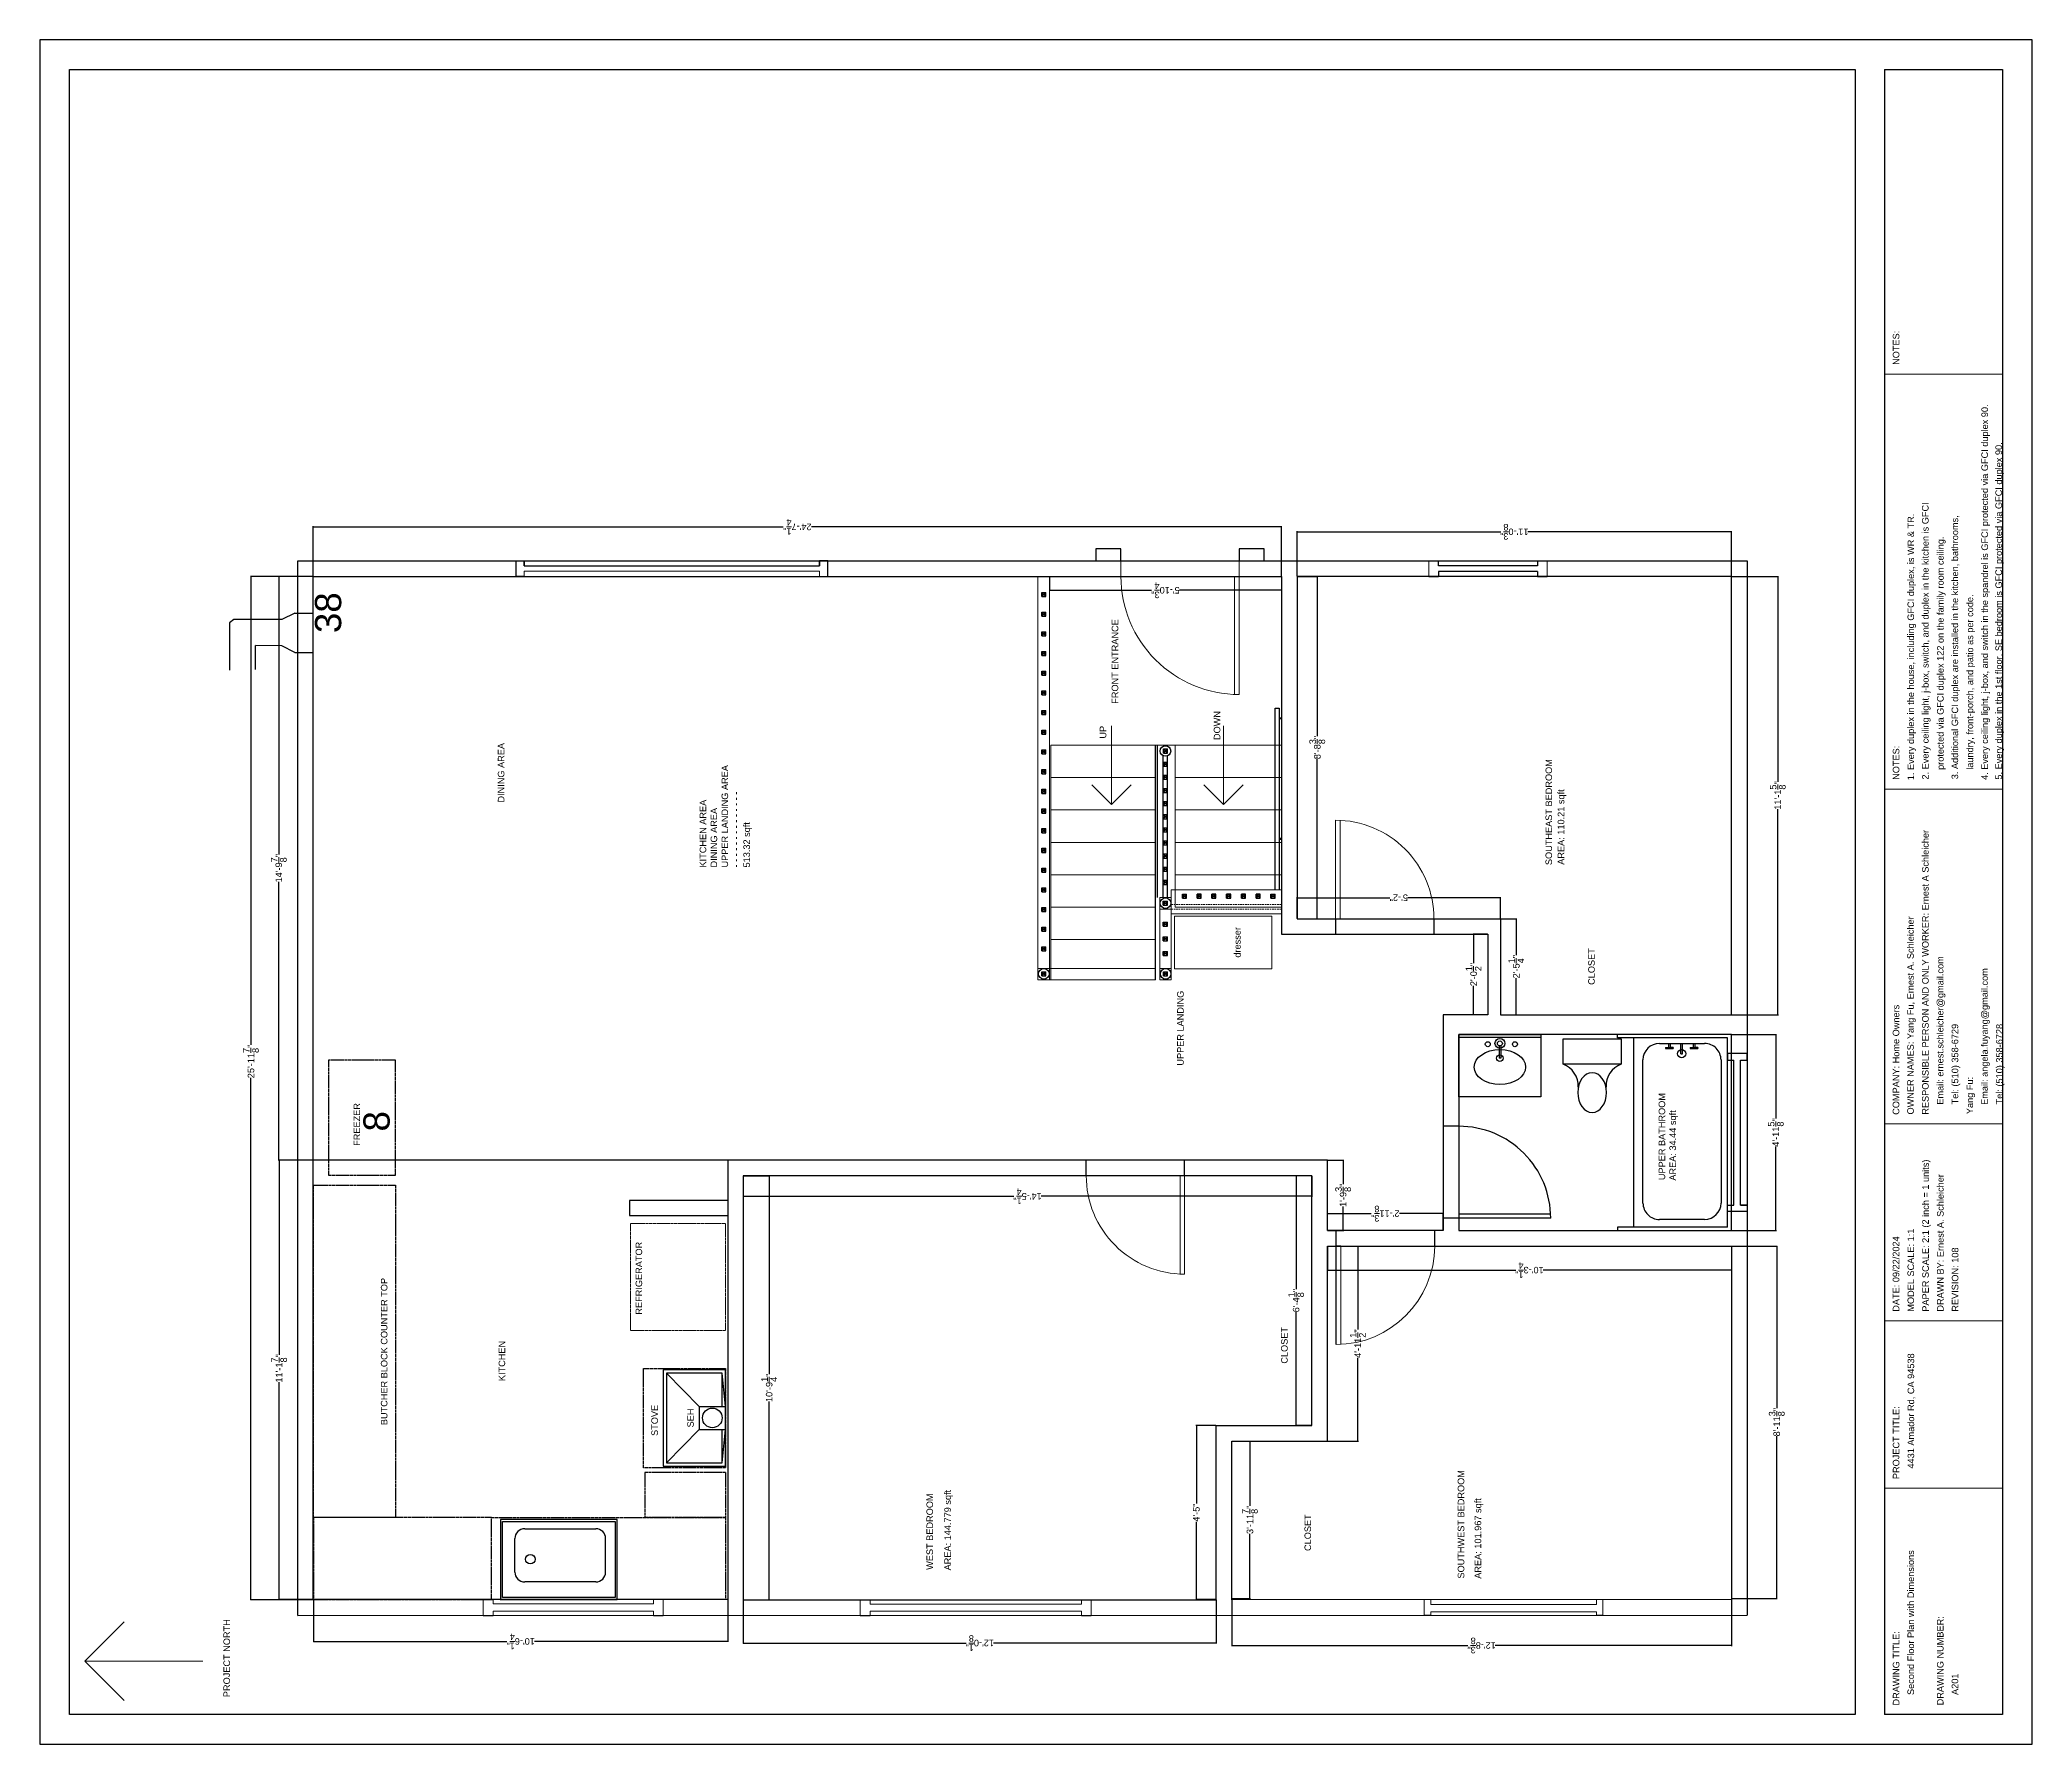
# Model space of a CAD drawing. Header units: inches. Extents: x 12 to 619, y -4 to 515.
import ezdxf

# ---------------------------------------------------------------- set-up
doc = ezdxf.new("R2010")
doc.units = ezdxf.units.IN
doc.header["$MEASUREMENT"] = 0
doc.linetypes.add('CENTER2', pattern=[1.125, 0.75, -0.125, 0.125, -0.125])
doc.linetypes.add('DASHED', pattern=[0.75, 0.5, -0.25])
doc.layers.get('0').update_dxf_attribs({"color": 1, "lineweight": 9})
for name, color, linetype, lineweight in [('00-page-edge', 7, 'Continuous', 9), ('A201-Dimensions', 7, 'Continuous', 9), ('A201-Floorplan-2nd-floor', 7, 'Continuous', 9), ('A201-Text', 7, 'Continuous', 9)]:
    doc.layers.add(name, color=color, linetype=linetype, lineweight=lineweight)
doc.layers.add('Title Block', color=7, linetype='Continuous')
doc.layers.get('0').off()
doc.styles.get("Standard").update_dxf_attribs({"font": 'Arial.ttf', "height": 2})
doc.dimstyles.get("Standard").update_dxf_attribs({"dimtxt": 0.18, "dimasz": 0.1175, "dimexe": 0.18, "dimexo": 0.0625, "dimgap": 0.09, "dimtad": 0, "dimtoh": 1, "dimdec": 3, "dimzin": 0, "dimdsep": 46, "dimlunit": 4, "dimtxsty": 'Standard', "dimblk": 'ARCHTICK', "dimblk1": 'ARCHTICK', "dimblk2": 'ARCHTICK', "dimcen": 0.09, "dimadec": 1, "dimazin": 0, "dimtfac": 1, "dimtdec": 3, "dimtofl": 0, "dimtmove": 0, "dimatfit": 3, "dimfxl": 1, "dimtolj": 1, "dimtzin": 0, "dimarcsym": 0})

msp = doc.modelspace()

# ---------------------------------------------------------------- texts
at = {"layer": '00-page-edge', "lineweight": 5}
for s, p in [('DRAWING NUMBER:', (592.3802, 7.7822)), ('A201', (596.86, 10.9579))]:
    msp.add_text(s, height=2, rotation=90, dxfattribs=at).set_placement(p)
at = {"layer": 'A201-Floorplan-2nd-floor', "lineweight": 5}
for s, p in [('DOWN', (371.9285, 301.9315)), ('UP', (337.1726, 302.3907)), ('dresser', (378.131, 235.6393))]:
    msp.add_text(s, height=2, rotation=90, dxfattribs=at).set_placement(p)
at = {"layer": 'A201-Floorplan-2nd-floor', "lineweight": -3, "insert": (95.9573, 334.532), "char_height": 8, "attachment_point": 1, "rotation": 90}
msp.add_mtext('38', dxfattribs=at)
at = {"layer": 'A201-Text', "lineweight": 5}
for s, p in [('FRONT ENTRANCE', (340.8266, 312.9957)), ('DINING AREA', (153.6908, 282.8889)), ('SOUTHEAST BEDROOM', (473.0576, 263.8438)), ('AREA: 110.21 sqft', (476.7725, 263.9404)), ('CLOSET', (486.065, 227.3343)), ('UPPER LANDING', (360.7686, 202.7277)), ('FREEZER', (109.7221, 178.2822)), ('UPPER BATHROOM', (507.5316, 167.8326)), ('AREA: 34.44 sqft', (510.837, 167.6824)), ('REFRIGERATOR', (195.6907, 126.8463)), ('BUTCHER BLOCK COUNTER TOP', (118.0455, 93.1663)), ('CLOSET', (392.457, 111.9095)), ('KITCHEN', (153.9373, 106.5869)), ('STOVE', (200.503, 89.8796)), ('SEH', (211.4373, 92.4878)), ('SOUTHWEST BEDROOM', (446.296, 46.4131)), ('AREA: 144.779 sqft', (289.817, 48.9089)), ('WEST BEDROOM', (284.3537, 49.0847)), ('AREA: 101.967 sqft', (451.4548, 46.3717)), ('CLOSET', (399.596, 54.8229))]:
    msp.add_text(s, height=2, rotation=90, dxfattribs=at).set_placement(p)
at = {"layer": 'A201-Text', "lineweight": 5, "insert": (213.2232, 263.1075), "char_height": 2, "width": 69.687987, "attachment_point": 1, "rotation": 90}
msp.add_mtext('KITCHEN AREA\\PDINING AREA\\PUPPER LANDING AREA\\P- - - - - - - - - - - - - -\\P513.32 sqft', dxfattribs=at)
at = {"layer": 'A201-Text', "lineweight": -3, "insert": (110.7235, 182.6589), "char_height": 8, "attachment_point": 1, "rotation": 90}
msp.add_mtext('8', dxfattribs=at)
at = {"layer": 'Title Block', "lineweight": 5}
for s, p in [('NOTES:', (578.9118, 416.2579)), ('4. Every ceiling light, j-box, and switch in the spandrel is GFCI protected via GFCI duplex 90.', (605.9305, 289.7808)), ('5. Every duplex in the 1st floor, SE bedroom is GFCI protected via GFCI duplex 90.', (610.2001, 289.8813)), ('1. Every duplex in the house, including GFCI duplex, is WR & TR.', (583.4031, 289.7077)), ('2. Every ceiling light, j-box, switch, and duplex in the kitchen is GFCI', (587.8263, 289.9106)), ('3. Additional GFCI duplex are installed in the kitchen, bathrooms,', (596.837, 289.9862)), ('protected via GFCI duplex 122 on the family room ceiling.', (592.4199, 292.8392)), ('laundry, front-porch, and patio as per code.', (601.4164, 292.8883)), ('NOTES:', (578.9118, 289.8053)), ('RESPONSIBLE PERSON AND ONLY WORKER: Ernest A Schleicher', (587.8478, 187.7749)), ('OWNER NAMES: Yang Fu, Ernest A. Schleicher', (583.3143, 187.8359)), ('Email: ernest.schleicher@gmail.com', (592.3562, 190.8375)), ('Email: angela.fuyang@gmail.com', (605.8749, 190.766)), ('COMPANY: Home Owners', (578.8904, 187.7415)), ('Tel: (510) 358-6729', (596.8629, 190.9151)), ('Tel: (510) 358-6728', (610.408, 190.9091)), ('Yang Fu:', (601.3853, 187.9485)), ('PAPER SCALE: 2:1 (2 inch = 1 units)', (587.9027, 127.7477)), ('DRAWN BY: Ernest A. Schleicher', (592.4135, 127.7564)), ('MODEL SCALE: 1:1', (583.4021, 127.7439)), ('DATE: 09/22/2024', (578.8965, 127.7356)), ('REVISION: 108', (596.9038, 127.7431)), ('4431 Amador Rd, CA 94538', (583.4295, 79.9421)), ('PROJECT TITLE:', (578.9167, 76.7238)), ('Second Floor Plan with Dimensions', (583.3962, 10.9364)), ('DRAWING TITLE:', (578.9186, 7.7267))]:
    msp.add_text(s, height=2, rotation=90, dxfattribs=at).set_placement(p)

# ---------------------------------------------------------------- blocks, each defined once
blk = doc.blocks.new('refrigerator')
at = {"layer": 'A201-Floorplan-2nd-floor', "linetype": 'CENTER2'}
blk.add_lwpolyline([(0, 0), (-32.625, 0), (-32.625, 28.925), (0, 28.925)], close=True, dxfattribs=at)
blk = doc.blocks.new('stove')
at = {"layer": 'A201-Floorplan-2nd-floor', "linetype": 'CENTER2', "lineweight": 30}
blk.add_lwpolyline([(-30.27, 25), (0, 25), (0, 0), (-30.27, 0)], close=True, dxfattribs=at)
blk = doc.blocks.new('L2-dining-room-window')
at = {"layer": 'A201-Floorplan-2nd-floor', "lineweight": 30}
for p, q in [((0, -2.5), (0, 0)), ((0, 0), (4.75, 0)), ((4.75, 0), (4.75, -2.5)), ((3.2, -2.5), (4.75, -2.5)), ((3.2, -2.5), (3.2, -92.5)), ((4.75, -2.5), (3.2, -2.5)), ((0, -92.5), (0, -95)), ((0, -95), (4.75, -95)), ((3.2, -92.5), (4.75, -92.5)), ((4.75, -92.5), (3.2, -92.5)), ((4.75, -95), (4.75, -92.5))]:
    blk.add_line(p, q, dxfattribs=at)
at = {"layer": 'A201-Floorplan-2nd-floor'}
blk.add_lwpolyline([(0, -92.5), (1.55, -92.5), (1.55, -2.5), (0, -2.5)], dxfattribs=at)
blk = doc.blocks.new('L2-SE-bedroom-window')
at = {"lineweight": 30}
blk.add_line((0, -33.125), (0, -36.125), dxfattribs=at)
at = {"layer": 'A201-Floorplan-2nd-floor'}
for p, q in [((4.75, 0), (0, 0)), ((0, -36.125), (4.75, -36.125))]:
    blk.add_line(p, q, dxfattribs=at)
at = {"layer": 'A201-Floorplan-2nd-floor', "lineweight": 30}
for p, q in [((0, 0), (0, -3)), ((4.75, 0), (4.75, -3)), ((1.5, -3), (0, -3)), ((1.5, -33.125), (1.5, -3)), ((3.25, -3), (4.75, -3)), ((3.25, -33.125), (3.25, -3)), ((1.5, -33.125), (0, -33.125)), ((4.75, -33.125), (3.25, -33.125)), ((4.75, -33.125), (4.75, -36.125))]:
    blk.add_line(p, q, dxfattribs=at)
blk = doc.blocks.new('L2-bathroom-door')
at = {"lineweight": 30}
for p, q in [((0, -28), (0, 0)), ((1.25, 0), (0, 0)), ((0, 0), (0, 0)), ((1.25, -27.97), (1.25, 0))]:
    blk.add_line(p, q, dxfattribs=at)
blk.add_arc((0, 0), 28, 270, 0, dxfattribs=at)
blk = doc.blocks.new('L2-SE-bedroom')
at = {"layer": 'A201-Floorplan-2nd-floor'}
for p, q in [((30, 0), (0, 0)), ((0, 0), (0, -1.38)), ((0, -1.38), (29.97, -1.38))]:
    blk.add_line(p, q, dxfattribs=at)
blk.add_arc((0, 0), 30, 270, 0, dxfattribs=at)
blk = doc.blocks.new('L2-W-bedroom-door')
at = {"layer": 'A201-Floorplan-2nd-floor'}
for p, q in [((-186.19, -524.69), (-156.19, -524.69)), ((-156.19, -523.31), (-186.15, -523.31)), ((-156.19, -524.69), (-156.19, -523.31))]:
    blk.add_line(p, q, dxfattribs=at)
blk.add_arc((-156.19, -524.69), 30, 90, 180, dxfattribs=at)
blk = doc.blocks.new('L2-SW-bedroom-door')
at = {"layer": 'A201-Floorplan-2nd-floor', "lineweight": 30}
for p in [(-313.87, -549.41), (-283.87, -550.78)]:
    blk.add_line(p, (-283.87, -549.41), dxfattribs=at)
at = {"layer": 'A201-Floorplan-2nd-floor'}
blk.add_line((-313.87, -550.78), (-283.87, -550.78), dxfattribs=at)
blk.add_arc((-283.87, -549.41), 30, 180, 270, dxfattribs=at)
blk = doc.blocks.new('L2-SW-bedroom-window')
at = {"layer": 'A201-Floorplan-2nd-floor'}
for p, q in [((0, 54.5), (-4.75, 54.5)), ((-4.75, 52.5), (-3.72, 52.5)), ((-3.72, 2), (-3.72, 52.5)), ((-1.47, 2), (-1.47, 52.5)), ((-1.47, 52.5), (0, 52.5)), ((0, 52.5), (0, 54.5)), ((-3.72, 2), (-4.75, 2)), ((0, 0), (-4.75, 0)), ((0, 2), (-1.47, 2)), ((0, 0), (0, 2))]:
    blk.add_line(p, q, dxfattribs=at)
at = {"layer": 'A201-Floorplan-2nd-floor', "lineweight": 30}
for p, q in [((-4.75, 54.5), (-4.75, 52.5)), ((-4.75, 2), (-4.75, 0))]:
    blk.add_line(p, q, dxfattribs=at)
blk = doc.blocks.new('L2-bathroom-bath-tub')
at = {"lineweight": 30}
for p, q in [((-1, 0), (0, 0)), ((-58.68, 0), (-59.68, 0)), ((-58.68, -33.5), (-58.68, 0)), ((-58.68, -5), (-1, -5)), ((-1, -33.5), (-1, 0)), ((-51.34, -7.77), (-7.72, -7.77)), ((-56.34, -26.56), (-56.34, -12.77)), ((-2.72, -12.77), (-2.72, -26.56)), ((-58.68, -33.5), (-1, -33.5)), ((-7.72, -31.56), (-51.34, -31.56))]:
    blk.add_line(p, q, dxfattribs=at)
for centre, start, end in [((-51.34, -12.77), 90, 180), ((-7.72, -12.77), 0, 90), ((-51.34, -26.56), 180, 270), ((-7.72, -26.56), 270, 0)]:
    blk.add_arc(centre, 5, start, end, dxfattribs=at)
blk = doc.blocks.new('L2-bathroom-window')
at = {"lineweight": 30}
for p, q in [((0, 0), (0, 6)), ((0, 6), (2, 6)), ((2, 0), (0, 0)), ((2, 6), (2, 4)), ((2, 6), (2, 4)), ((2, 4), (46.18, 4)), ((2, 2), (2, 0)), ((2, 0), (2, 2)), ((2, 2), (46.18, 2)), ((48.18, 6), (46.18, 6)), ((46.18, 6), (46.18, 4)), ((46.18, 2), (46.18, 0)), ((46.18, 0), (48.18, 0)), ((48.18, 0), (48.18, 6))]:
    blk.add_line(p, q, dxfattribs=at)
blk = doc.blocks.new('brick-facade-right-of-front-door')
at = {"lineweight": 30}
for p, q in [((3.625, 7.625), (0, 7.625)), ((0, 7.625), (0, 0)), ((3.625, 0), (3.625, 7.625)), ((0, 0), (3.625, 0))]:
    blk.add_line(p, q, dxfattribs=at)
blk = doc.blocks.new('brick-facade-left-of-front-door')
at = {"lineweight": 30}
for p, q in [((3.625, 0), (0, 0)), ((0, 0), (0, -7.625)), ((3.625, -7.625), (3.625, 0)), ((0, -7.625), (3.625, -7.625))]:
    blk.add_line(p, q, dxfattribs=at)
blk = doc.blocks.new('L2-bathroom-sink')
at = {"lineweight": 30}
for p, q in [((-19, -25), (-19, 0)), ((-19, 0), (0, 0)), ((-0.75, 0), (-0.75, -25)), ((0, 0), (0, -25)), ((-3.39, -12.25), (-7.17, -12.25)), ((-7.17, -12.75), (-7.17, -12.25)), ((-3.39, -12.75), (-7.17, -12.75)), ((0, -25), (-19, -25))]:
    blk.add_line(p, q, dxfattribs=at)
for centre, radius in [((-7.19, -12.5), 1), ((-2.69, -12.5), 1.5), ((-2.94, -8.81), 0.75), ((-2.69, -12.5), 0.75), ((-2.94, -17.09), 0.75)]:
    blk.add_circle(centre, radius, dxfattribs=at)
blk.add_ellipse((-9.9, -12.5), major_axis=(0, 7.83), ratio=0.682565, dxfattribs=at)
blk = doc.blocks.new('L2-toilet')
at = {"layer": 'A201-Floorplan-2nd-floor', "lineweight": 30}
for p, q in [((-7.75, 0), (-7.75, 17.75)), ((-7.75, 17.75), (0, 17.75)), ((0, 17.75), (0, 0)), ((0, 0), (-7.75, 0))]:
    blk.add_line(p, q, dxfattribs=at)
for centre, start, end in [((-14.44, 20.27), 267.5527, 339.39434), ((-14.44, -2.52), 20.60566, 92.4473)]:
    blk.add_arc(centre, 7.15, start, end, dxfattribs=at)
blk.add_ellipse((-16.43, 8.88), major_axis=(-6.05, 0), ratio=0.722961, start_param=4.712389, end_param=10.995574, dxfattribs=at)
blk = doc.blocks.new('L2-tub-hot-faucet')
at = {"layer": 'A201-Floorplan-2nd-floor', "lineweight": 30}
for p, q in [((-1.26, 1.41), (-1.51, 1.41)), ((-1.51, 1.41), (-1.51, -0.91)), ((-1.26, 1.41), (-1.26, -0.91)), ((0, 0.5), (-1.26, 0.5)), ((0, 0), (-1.26, 0)), ((-1.26, -0.91), (-1.26, 0)), ((-1.26, -0.91), (-1.51, -0.91))]:
    blk.add_line(p, q, dxfattribs=at)
blk = doc.blocks.new('L2-tub-faucets-and-drain')
at = {"layer": 'A201-Floorplan-2nd-floor', "lineweight": 30}
for p, q in [((0, 0.25), (3.11, 0.25)), ((0, 0.25), (0, -0.25)), ((0, -0.25), (3.11, -0.25))]:
    blk.add_line(p, q, dxfattribs=at)
blk.add_circle((0, 0), 1.25, dxfattribs=at)
at = {"lineweight": 30}
for p in [(3.11, 3.5), (3.11, -4)]:
    blk.add_blockref('L2-tub-hot-faucet', p, dxfattribs=at)
blk = doc.blocks.new('L2-furnace-register-38-and-duct')
at = {"layer": 'A201-Floorplan-2nd-floor', "lineweight": 30}
for p, q in [((9, 25.55), (-5.42, 25.55)), ((9.97, 24.2), (9, 25.55)), ((9.97, 9.59), (9.97, 24.2)), ((-5.27, 17.56), (2.09, 17.56)), ((1.97, 9.59), (2.09, 17.56)), ((0, 5.61), (1.97, 9.59)), ((11.95, 5.61), (9.97, 9.59)), ((0, 5.61), (0, 0)), ((11.95, 5.61), (11.95, 0))]:
    blk.add_line(p, q, dxfattribs=at)
blk = doc.blocks.new('L2-north-kitchen-butcher-block')
at = {"layer": 'A201-Floorplan-2nd-floor', "linetype": 'CENTER2', "lineweight": 30}
blk.add_lwpolyline([(0, -25), (-101.32, -25), (-101.32, 0), (0, 0)], close=True, dxfattribs=at)
blk = doc.blocks.new('L2-kitchen-NW-butcher-block')
at = {"layer": 'A201-Floorplan-2nd-floor', "linetype": 'CENTER2', "lineweight": 30}
blk.add_lwpolyline([(25, -54.19), (25, 0), (0, 0), (0, -54.19)], close=True, dxfattribs=at)
blk = doc.blocks.new('L2-kitchen-butcher-block-sink')
at = {"layer": 'A201-Floorplan-2nd-floor', "linetype": 'CENTER2', "lineweight": 30}
blk.add_lwpolyline([(0, 71.3625), (25, 71.3625), (25, 0), (0, 0)], close=True, dxfattribs=at)
blk = doc.blocks.new('L2-butcher-block-west-stove')
at = {"layer": 'A201-Floorplan-2nd-floor', "linetype": 'CENTER2', "lineweight": 30}
for p, q in [((13.69, 24.62), (0, 24.62)), ((0, 0), (0, 24.62)), ((13.69, 0), (13.69, 24.62)), ((13.69, 0), (0, 0))]:
    blk.add_line(p, q, dxfattribs=at)
blk = doc.blocks.new('smart-hood')
at = {"lineweight": 30}
for p, q in [((11.15625, 8), (11.15625, 0)), ((18.15625, 8), (11.15625, 8)), ((18.15625, 8), (18.15625, 0))]:
    blk.add_line(p, q, dxfattribs=at)
blk.add_lwpolyline([(0, 0), (29.3125, 0), (29.3125, 19), (0, 19)], close=True, dxfattribs=at)
blk.add_lwpolyline([(18.15625, 1), (28.3125, 1), (28.3125, 18), (1, 18), (1, 1), (11.15625, 1)], dxfattribs=at)
blk.add_circle((14.65625, 4), 3, dxfattribs=at)
blk = doc.blocks.new('L2-stove-exhaust-hood')
at = {"layer": 'A201-Floorplan-2nd-floor', "lineweight": 30}
for p, q in [((0, 8), (-10.15625, 18)), ((17.15625, 18), (7, 8)), ((-10.15625, 1), (0, 0)), ((7, 0), (17.15625, 1))]:
    blk.add_line(p, q, dxfattribs=at)
blk.add_blockref('smart-hood', (-11.15625, 0), dxfattribs=at)
blk = doc.blocks.new('L2-cabinet-holding-kitchen-sink')
at = {"layer": 'A201-Floorplan-2nd-floor', "lineweight": -3}
for points in [[(0, 0), (0, 35.56), (-24.42, 35.56), (-24.4, 0)], [(-23.77, 0.62), (-23.8, 34.94), (-0.63, 34.94), (-0.63, 0.62)]]:
    blk.add_lwpolyline(points, close=True, dxfattribs=at)
blk = doc.blocks.new('L2-kitchen-sink-and-drain')
at = {"layer": 'A201-Floorplan-2nd-floor', "lineweight": -3}
for p, q in [((-6.9375, -19.96875), (-6.9375, 1.71875)), ((-3.9375, 4.71875), (6.28125, 4.71875)), ((9.28125, 1.71875), (9.28125, -19.96875)), ((-3.9375, -22.96875), (6.28125, -22.96875))]:
    blk.add_line(p, q, dxfattribs=at)
blk.add_circle((0, 0), 1.45459, dxfattribs=at)
for centre, start, end in [((-3.9375, 1.71875), 90, 180), ((6.28125, 1.71875), 0, 90), ((-3.9375, -19.96875), 180, 270), ((6.28125, -19.96875), 270, 0)]:
    blk.add_arc(centre, 3, start, end, dxfattribs=at)
blk = doc.blocks.new('_ArchTick')
at = {"color": 0, "linetype": 'ByBlock', "lineweight": 30, "const_width": 0.15}
blk.add_lwpolyline([(-0.5, -0.5), (0.5, 0.5)], dxfattribs=at)
blk = doc.blocks.new('*D159')
at = {"layer": 'A201-Dimensions', "color": 0, "lineweight": -2, "transparency": 16777216}
for p, q in [((95.54, 39.96), (95.54, 27.09)), ((221.79, 39.96), (221.79, 27.09)), ((95.54, 27.27), (154.47, 27.27)), ((221.79, 27.27), (162.85, 27.27))]:
    blk.add_line(p, q, dxfattribs=at)
at = {"layer": 'A201-Dimensions', "color": 0, "lineweight": -2, "transparency": 16777216, "xscale": 0.1175, "yscale": 0.1175, "zscale": 0.1175, "rotation": 180}
blk.add_blockref('_ArchTick', (95.54, 27.27), dxfattribs=at)
at = {"layer": 'A201-Dimensions', "color": 0, "lineweight": -2, "transparency": 16777216, "xscale": 0.1175, "yscale": 0.1175, "zscale": 0.1175}
blk.add_blockref('_ArchTick', (221.79, 27.27), dxfattribs=at)
at = {"layer": 'A201-Dimensions', "color": 0, "lineweight": 5, "transparency": 16777216, "insert": (158.66, 27.27), "char_height": 2, "attachment_point": 5, "rotation": 180}
blk.add_mtext('\\A1;10\'-6{\\H1x;\\S1/4;}"', dxfattribs=at)
blk = doc.blocks.new('*D160')
at = {"layer": 'A201-Dimensions', "color": 0, "lineweight": -2, "transparency": 16777216}
for p, q in [((95.35, 351.82), (76.26, 351.82)), ((76.44, 351.82), (76.44, 209.05)), ((76.44, 39.94), (76.44, 198.96)), ((95.35, 39.94), (76.26, 39.94))]:
    blk.add_line(p, q, dxfattribs=at)
at = {"layer": 'A201-Dimensions', "color": 0, "lineweight": -2, "transparency": 16777216, "xscale": 0.1175, "yscale": 0.1175, "zscale": 0.1175}
for p, rotation in [((76.44, 351.82), 90), ((76.44, 39.94), 270)]:
    blk.add_blockref('_ArchTick', p, dxfattribs=dict(at, rotation=rotation))
at = {"layer": 'A201-Dimensions', "color": 0, "lineweight": 5, "transparency": 16777216, "insert": (76.44, 204.01), "char_height": 2, "attachment_point": 5, "rotation": 90}
blk.add_mtext('\\A1;25\'-11{\\H1x;\\S7/8;}"', dxfattribs=at)
blk = doc.blocks.new('*D161')
at = {"layer": 'A201-Dimensions', "color": 0, "lineweight": -2, "transparency": 16777216}
for p, q in [((221.73, 173.94), (84.85, 173.94)), ((85.03, 173.94), (85.03, 114.63)), ((85.03, 40.03), (85.03, 106.31)), ((221.73, 40.03), (84.85, 40.03))]:
    blk.add_line(p, q, dxfattribs=at)
at = {"layer": 'A201-Dimensions', "color": 0, "lineweight": -2, "transparency": 16777216, "xscale": 0.1175, "yscale": 0.1175, "zscale": 0.1175}
for p, rotation in [((85.03, 173.94), 90), ((85.03, 40.03), 270)]:
    blk.add_blockref('_ArchTick', p, dxfattribs=dict(at, rotation=rotation))
at = {"layer": 'A201-Dimensions', "color": 0, "lineweight": 5, "transparency": 16777216, "insert": (85.03, 110.47), "char_height": 2, "attachment_point": 5, "rotation": 90}
blk.add_mtext('\\A1;11\'-1{\\H1x;\\S7/8;}"', dxfattribs=at)
blk = doc.blocks.new('*D162')
at = {"layer": 'A201-Dimensions', "color": 0, "lineweight": -2, "transparency": 16777216}
for p, q in [((375.41, 40.32), (375.41, 25.85)), ((527.75, 40.32), (527.75, 25.85)), ((375.41, 26.03), (447.42, 26.03)), ((527.75, 26.03), (455.74, 26.03))]:
    blk.add_line(p, q, dxfattribs=at)
at = {"layer": 'A201-Dimensions', "color": 0, "lineweight": -2, "transparency": 16777216, "xscale": 0.1175, "yscale": 0.1175, "zscale": 0.1175, "rotation": 180}
blk.add_blockref('_ArchTick', (375.41, 26.03), dxfattribs=at)
at = {"layer": 'A201-Dimensions', "color": 0, "lineweight": -2, "transparency": 16777216, "xscale": 0.1175, "yscale": 0.1175, "zscale": 0.1175}
blk.add_blockref('_ArchTick', (527.75, 26.03), dxfattribs=at)
at = {"layer": 'A201-Dimensions', "color": 0, "lineweight": 5, "transparency": 16777216, "insert": (451.58, 26.03), "char_height": 2, "attachment_point": 5, "rotation": 180}
blk.add_mtext('\\A1;12\'-8{\\H1x;\\S3/8;}"', dxfattribs=at)
blk = doc.blocks.new('*D163')
at = {"layer": 'A201-Dimensions', "color": 0, "lineweight": -2, "transparency": 16777216}
for p, q in [((375.47, 88.29), (381.14, 88.29)), ((380.96, 88.29), (380.96, 68.58)), ((380.96, 40.38), (380.96, 60.08)), ((375.47, 40.38), (381.14, 40.38))]:
    blk.add_line(p, q, dxfattribs=at)
at = {"layer": 'A201-Dimensions', "color": 0, "lineweight": -2, "transparency": 16777216, "xscale": 0.1175, "yscale": 0.1175, "zscale": 0.1175}
for p, rotation in [((380.96, 88.29), 90), ((380.96, 40.38), 270)]:
    blk.add_blockref('_ArchTick', p, dxfattribs=dict(at, rotation=rotation))
at = {"layer": 'A201-Dimensions', "color": 0, "lineweight": 5, "transparency": 16777216, "insert": (380.96, 64.33), "char_height": 2, "attachment_point": 5, "rotation": 90}
blk.add_mtext('\\A1;3\'-11{\\H1x;\\S7/8;}"', dxfattribs=at)
blk = doc.blocks.new('*D164')
at = {"layer": 'A201-Dimensions', "color": 0, "lineweight": -2, "transparency": 16777216}
for p, q in [((527.81, 147.75), (541.72, 147.75)), ((541.54, 147.75), (541.54, 98.32)), ((541.54, 40.38), (541.54, 89.81)), ((527.81, 40.38), (541.72, 40.38))]:
    blk.add_line(p, q, dxfattribs=at)
at = {"layer": 'A201-Dimensions', "color": 0, "lineweight": -2, "transparency": 16777216, "xscale": 0.1175, "yscale": 0.1175, "zscale": 0.1175}
for p, rotation in [((541.54, 147.75), 90), ((541.54, 40.38), 270)]:
    blk.add_blockref('_ArchTick', p, dxfattribs=dict(at, rotation=rotation))
at = {"layer": 'A201-Dimensions', "color": 0, "lineweight": 5, "transparency": 16777216, "insert": (541.54, 94.07), "char_height": 2, "attachment_point": 5, "rotation": 90}
blk.add_mtext('\\A1;8\'-11{\\H1x;\\S3/8;}"', dxfattribs=at)
blk = doc.blocks.new('*D165')
at = {"layer": 'A201-Dimensions', "color": 0, "lineweight": -2, "transparency": 16777216}
for p, q in [((527.81, 212.19), (541.42, 212.19)), ((541.24, 212.19), (541.24, 186.64)), ((541.24, 152.5), (541.24, 178.05)), ((527.81, 152.5), (541.42, 152.5))]:
    blk.add_line(p, q, dxfattribs=at)
at = {"layer": 'A201-Dimensions', "color": 0, "lineweight": -2, "transparency": 16777216, "xscale": 0.1175, "yscale": 0.1175, "zscale": 0.1175}
for p, rotation in [((541.24, 212.19), 90), ((541.24, 152.5), 270)]:
    blk.add_blockref('_ArchTick', p, dxfattribs=dict(at, rotation=rotation))
at = {"layer": 'A201-Dimensions', "color": 0, "lineweight": 5, "transparency": 16777216, "insert": (541.24, 182.35), "char_height": 2, "attachment_point": 5, "rotation": 90}
blk.add_mtext('\\A1;4\'-11{\\H1x;\\S5/8;}"', dxfattribs=at)
blk = doc.blocks.new('*D166')
at = {"layer": 'A201-Dimensions', "color": 0, "lineweight": -2, "transparency": 16777216}
for p, q in [((527.81, 351.82), (542.03, 351.82)), ((541.85, 351.82), (541.85, 289.2)), ((541.85, 218.25), (541.85, 280.88)), ((527.81, 218.25), (542.03, 218.25))]:
    blk.add_line(p, q, dxfattribs=at)
at = {"layer": 'A201-Dimensions', "color": 0, "lineweight": -2, "transparency": 16777216, "xscale": 0.1175, "yscale": 0.1175, "zscale": 0.1175}
for p, rotation in [((541.85, 351.82), 90), ((541.85, 218.25), 270)]:
    blk.add_blockref('_ArchTick', p, dxfattribs=dict(at, rotation=rotation))
at = {"layer": 'A201-Dimensions', "color": 0, "lineweight": 5, "transparency": 16777216, "insert": (541.85, 285.04), "char_height": 2, "attachment_point": 5, "rotation": 90}
blk.add_mtext('\\A1;11\'-1{\\H1x;\\S5/8;}"', dxfattribs=at)
blk = doc.blocks.new('*D167')
at = {"layer": 'A201-Dimensions', "color": 0, "lineweight": -2, "transparency": 16777216}
for p, q in [((457.39, 247.5), (462.33, 247.5)), ((462.15, 247.5), (462.15, 236.4)), ((462.15, 218.25), (462.15, 229.36)), ((457.39, 218.25), (462.33, 218.25))]:
    blk.add_line(p, q, dxfattribs=at)
at = {"layer": 'A201-Dimensions', "color": 0, "lineweight": -2, "transparency": 16777216, "xscale": 0.1175, "yscale": 0.1175, "zscale": 0.1175}
for p, rotation in [((462.15, 247.5), 90), ((462.15, 218.25), 270)]:
    blk.add_blockref('_ArchTick', p, dxfattribs=dict(at, rotation=rotation))
at = {"layer": 'A201-Dimensions', "color": 0, "lineweight": 5, "transparency": 16777216, "insert": (462.15, 232.88), "char_height": 2, "attachment_point": 5, "rotation": 90}
blk.add_mtext('\\A1;2\'-5{\\H1x;\\S1/4;}"', dxfattribs=at)
blk = doc.blocks.new('*D168')
at = {"layer": 'A201-Dimensions', "color": 0, "lineweight": -2, "transparency": 16777216}
for p, q in [((395.42, 351.82), (401.66, 351.82)), ((401.48, 351.82), (401.48, 303.14)), ((401.48, 247.5), (401.48, 296.19)), ((395.42, 247.5), (401.66, 247.5))]:
    blk.add_line(p, q, dxfattribs=at)
at = {"layer": 'A201-Dimensions', "color": 0, "lineweight": -2, "transparency": 16777216, "xscale": 0.1175, "yscale": 0.1175, "zscale": 0.1175}
for p, rotation in [((401.48, 351.82), 90), ((401.48, 247.5), 270)]:
    blk.add_blockref('_ArchTick', p, dxfattribs=dict(at, rotation=rotation))
at = {"layer": 'A201-Dimensions', "color": 0, "lineweight": 5, "transparency": 16777216, "insert": (401.48, 299.66), "char_height": 2, "attachment_point": 5, "rotation": 90}
blk.add_mtext('\\A1;8\'-8{\\H1x;\\S3/8;}"', dxfattribs=at)
blk = doc.blocks.new('*D169')
at = {"layer": 'A201-Dimensions', "color": 0, "lineweight": -2, "transparency": 16777216}
for p, q in [((453.39, 242.75), (448.96, 242.75)), ((449.14, 242.75), (449.14, 234)), ((449.14, 218.25), (449.14, 227.01)), ((453.39, 218.25), (448.96, 218.25))]:
    blk.add_line(p, q, dxfattribs=at)
at = {"layer": 'A201-Dimensions', "color": 0, "lineweight": -2, "transparency": 16777216, "xscale": 0.1175, "yscale": 0.1175, "zscale": 0.1175}
for p, rotation in [((449.14, 242.75), 90), ((449.14, 218.25), 270)]:
    blk.add_blockref('_ArchTick', p, dxfattribs=dict(at, rotation=rotation))
at = {"layer": 'A201-Dimensions', "color": 0, "lineweight": 5, "transparency": 16777216, "insert": (449.14, 230.5), "char_height": 2, "attachment_point": 5, "rotation": 90}
blk.add_mtext('\\A1;2\'-0{\\H1x;\\S1/2;}"', dxfattribs=at)
blk = doc.blocks.new('*D170')
at = {"layer": 'A201-Dimensions', "color": 0, "lineweight": -2, "transparency": 16777216}
for p, q in [((404.63, 173.94), (409.54, 173.94)), ((409.36, 173.94), (409.36, 166.6)), ((409.36, 152.5), (409.36, 159.84)), ((404.63, 152.5), (409.54, 152.5))]:
    blk.add_line(p, q, dxfattribs=at)
at = {"layer": 'A201-Dimensions', "color": 0, "lineweight": -2, "transparency": 16777216, "xscale": 0.1175, "yscale": 0.1175, "zscale": 0.1175}
for p, rotation in [((409.36, 173.94), 90), ((409.36, 152.5), 270)]:
    blk.add_blockref('_ArchTick', p, dxfattribs=dict(at, rotation=rotation))
at = {"layer": 'A201-Dimensions', "color": 0, "lineweight": 5, "transparency": 16777216, "insert": (409.36, 163.22), "char_height": 2, "attachment_point": 5, "rotation": 90}
blk.add_mtext('\\A1;1\'-9{\\H1x;\\S3/8;}"', dxfattribs=at)
blk = doc.blocks.new('*D171')
at = {"layer": 'A201-Dimensions', "color": 0, "lineweight": -2, "transparency": 16777216}
for p, q in [((404.56, 152.57), (404.56, 157.8)), ((404.56, 157.62), (417.96, 157.62)), ((439.9, 157.62), (426.5, 157.62)), ((439.9, 152.57), (439.9, 157.8))]:
    blk.add_line(p, q, dxfattribs=at)
at = {"layer": 'A201-Dimensions', "color": 0, "lineweight": -2, "transparency": 16777216, "xscale": 0.1175, "yscale": 0.1175, "zscale": 0.1175, "rotation": 180}
blk.add_blockref('_ArchTick', (404.56, 157.62), dxfattribs=at)
at = {"layer": 'A201-Dimensions', "color": 0, "lineweight": -2, "transparency": 16777216, "xscale": 0.1175, "yscale": 0.1175, "zscale": 0.1175}
blk.add_blockref('_ArchTick', (439.9, 157.62), dxfattribs=at)
at = {"layer": 'A201-Dimensions', "color": 0, "lineweight": 5, "transparency": 16777216, "insert": (422.23, 157.62), "char_height": 2, "attachment_point": 5, "rotation": 180}
blk.add_mtext('\\A1;2\'-11{\\H1x;\\S3/8;}"', dxfattribs=at)
blk = doc.blocks.new('*D172')
at = {"layer": 'A201-Dimensions', "color": 0, "lineweight": -2, "transparency": 16777216}
for p, q in [((395.35, 351.88), (395.35, 365.58)), ((395.35, 365.4), (457.4, 365.4)), ((527.75, 365.4), (465.71, 365.4)), ((527.75, 351.88), (527.75, 365.58))]:
    blk.add_line(p, q, dxfattribs=at)
at = {"layer": 'A201-Dimensions', "color": 0, "lineweight": -2, "transparency": 16777216, "xscale": 0.1175, "yscale": 0.1175, "zscale": 0.1175, "rotation": 180}
blk.add_blockref('_ArchTick', (395.35, 365.4), dxfattribs=at)
at = {"layer": 'A201-Dimensions', "color": 0, "lineweight": -2, "transparency": 16777216, "xscale": 0.1175, "yscale": 0.1175, "zscale": 0.1175}
blk.add_blockref('_ArchTick', (527.75, 365.4), dxfattribs=at)
at = {"layer": 'A201-Dimensions', "color": 0, "lineweight": 5, "transparency": 16777216, "insert": (461.55, 365.4), "char_height": 2, "attachment_point": 5, "rotation": 180}
blk.add_mtext('\\A1;11\'-0{\\H1x;\\S3/8;}"', dxfattribs=at)
blk = doc.blocks.new('*D173')
at = {"layer": 'A201-Dimensions', "color": 0, "lineweight": -2, "transparency": 16777216}
for p, q in [((395.35, 247.57), (395.35, 254.09)), ((395.35, 253.91), (423.59, 253.91)), ((457.33, 253.91), (429.09, 253.91)), ((457.33, 247.57), (457.33, 254.09))]:
    blk.add_line(p, q, dxfattribs=at)
at = {"layer": 'A201-Dimensions', "color": 0, "lineweight": -2, "transparency": 16777216, "xscale": 0.1175, "yscale": 0.1175, "zscale": 0.1175, "rotation": 180}
blk.add_blockref('_ArchTick', (395.35, 253.91), dxfattribs=at)
at = {"layer": 'A201-Dimensions', "color": 0, "lineweight": -2, "transparency": 16777216, "xscale": 0.1175, "yscale": 0.1175, "zscale": 0.1175}
blk.add_blockref('_ArchTick', (457.33, 253.91), dxfattribs=at)
at = {"layer": 'A201-Dimensions', "color": 0, "lineweight": 5, "transparency": 16777216, "insert": (426.34, 253.91), "char_height": 2, "attachment_point": 5, "rotation": 180}
blk.add_mtext('\\A1;5\'-2"', dxfattribs=at)
blk = doc.blocks.new('*D174')
at = {"layer": 'A201-Dimensions', "color": 0, "lineweight": -2, "transparency": 16777216}
for p, q in [((95.41, 351.88), (95.41, 367.08)), ((95.41, 366.9), (238.71, 366.9)), ((390.6, 366.9), (247.31, 366.9)), ((390.6, 351.88), (390.6, 367.08))]:
    blk.add_line(p, q, dxfattribs=at)
at = {"layer": 'A201-Dimensions', "color": 0, "lineweight": -2, "transparency": 16777216, "xscale": 0.1175, "yscale": 0.1175, "zscale": 0.1175, "rotation": 180}
blk.add_blockref('_ArchTick', (95.41, 366.9), dxfattribs=at)
at = {"layer": 'A201-Dimensions', "color": 0, "lineweight": -2, "transparency": 16777216, "xscale": 0.1175, "yscale": 0.1175, "zscale": 0.1175}
blk.add_blockref('_ArchTick', (390.6, 366.9), dxfattribs=at)
at = {"layer": 'A201-Dimensions', "color": 0, "lineweight": 5, "transparency": 16777216, "insert": (243.01, 366.9), "char_height": 2, "attachment_point": 5, "rotation": 180}
blk.add_mtext('\\A1;24\'-7{\\H1x;\\S1/4;}"', dxfattribs=at)
blk = doc.blocks.new('*D175')
at = {"layer": 'A201-Dimensions', "color": 0, "lineweight": -2, "transparency": 16777216}
for p, q in [((226.53, 169.13), (226.53, 162.73)), ((399.81, 169.13), (399.81, 162.73)), ((226.53, 162.91), (308.98, 162.91)), ((399.81, 162.91), (317.36, 162.91))]:
    blk.add_line(p, q, dxfattribs=at)
at = {"layer": 'A201-Dimensions', "color": 0, "lineweight": -2, "transparency": 16777216, "xscale": 0.1175, "yscale": 0.1175, "zscale": 0.1175, "rotation": 180}
blk.add_blockref('_ArchTick', (226.53, 162.91), dxfattribs=at)
at = {"layer": 'A201-Dimensions', "color": 0, "lineweight": -2, "transparency": 16777216, "xscale": 0.1175, "yscale": 0.1175, "zscale": 0.1175}
blk.add_blockref('_ArchTick', (399.81, 162.91), dxfattribs=at)
at = {"layer": 'A201-Dimensions', "color": 0, "lineweight": 5, "transparency": 16777216, "insert": (313.17, 162.91), "char_height": 2, "attachment_point": 5, "rotation": 180}
blk.add_mtext('\\A1;14\'-5{\\H1x;\\S1/4;}"', dxfattribs=at)
blk = doc.blocks.new('*D176')
at = {"layer": 'A201-Dimensions', "color": 0, "lineweight": -2, "transparency": 16777216}
for p, q in [((404.56, 147.69), (404.56, 140.23)), ((527.75, 147.69), (527.75, 140.23)), ((404.56, 140.41), (461.97, 140.41)), ((527.75, 140.41), (470.35, 140.41))]:
    blk.add_line(p, q, dxfattribs=at)
at = {"layer": 'A201-Dimensions', "color": 0, "lineweight": -2, "transparency": 16777216, "xscale": 0.1175, "yscale": 0.1175, "zscale": 0.1175, "rotation": 180}
blk.add_blockref('_ArchTick', (404.56, 140.41), dxfattribs=at)
at = {"layer": 'A201-Dimensions', "color": 0, "lineweight": -2, "transparency": 16777216, "xscale": 0.1175, "yscale": 0.1175, "zscale": 0.1175}
blk.add_blockref('_ArchTick', (527.75, 140.41), dxfattribs=at)
at = {"layer": 'A201-Dimensions', "color": 0, "lineweight": 5, "transparency": 16777216, "insert": (466.16, 140.41), "char_height": 2, "attachment_point": 5, "rotation": 180}
blk.add_mtext('\\A1;10\'-3{\\H1x;\\S1/4;}"', dxfattribs=at)
blk = doc.blocks.new('*D177')
at = {"layer": 'A201-Dimensions', "color": 0, "lineweight": -2, "transparency": 16777216}
for p, q in [((404.63, 147.75), (414.01, 147.75)), ((413.83, 147.75), (413.83, 122.32)), ((413.83, 88.29), (413.83, 113.73)), ((404.63, 88.29), (414.01, 88.29))]:
    blk.add_line(p, q, dxfattribs=at)
at = {"layer": 'A201-Dimensions', "color": 0, "lineweight": -2, "transparency": 16777216, "xscale": 0.1175, "yscale": 0.1175, "zscale": 0.1175}
for p, rotation in [((413.83, 147.75), 90), ((413.83, 88.29), 270)]:
    blk.add_blockref('_ArchTick', p, dxfattribs=dict(at, rotation=rotation))
at = {"layer": 'A201-Dimensions', "color": 0, "lineweight": 5, "transparency": 16777216, "insert": (413.83, 118.02), "char_height": 2, "attachment_point": 5, "rotation": 90}
blk.add_mtext('\\A1;4\'-11{\\H1x;\\S1/2;}"', dxfattribs=at)
blk = doc.blocks.new('*D178')
at = {"layer": 'A201-Dimensions', "color": 0, "lineweight": -2, "transparency": 16777216}
for p, q in [((399.75, 169.19), (394.86, 169.19)), ((395.04, 169.19), (395.04, 134.59)), ((395.04, 93.04), (395.04, 127.63)), ((399.75, 93.04), (394.86, 93.04))]:
    blk.add_line(p, q, dxfattribs=at)
at = {"layer": 'A201-Dimensions', "color": 0, "lineweight": -2, "transparency": 16777216, "xscale": 0.1175, "yscale": 0.1175, "zscale": 0.1175}
for p, rotation in [((395.04, 169.19), 90), ((395.04, 93.04), 270)]:
    blk.add_blockref('_ArchTick', p, dxfattribs=dict(at, rotation=rotation))
at = {"layer": 'A201-Dimensions', "color": 0, "lineweight": 5, "transparency": 16777216, "insert": (395.04, 131.11), "char_height": 2, "attachment_point": 5, "rotation": 90}
blk.add_mtext('\\A1;6\'-4{\\H1x;\\S1/8;}"', dxfattribs=at)
blk = doc.blocks.new('*D179')
at = {"layer": 'A201-Dimensions', "color": 0, "lineweight": -2, "transparency": 16777216}
for p, q in [((370.6, 93.04), (364.45, 93.04)), ((364.63, 93.04), (364.63, 69.32)), ((364.63, 40.02), (364.63, 63.74)), ((370.6, 40.02), (364.45, 40.02))]:
    blk.add_line(p, q, dxfattribs=at)
at = {"layer": 'A201-Dimensions', "color": 0, "lineweight": -2, "transparency": 16777216, "xscale": 0.1175, "yscale": 0.1175, "zscale": 0.1175}
for p, rotation in [((364.63, 93.04), 90), ((364.63, 40.02), 270)]:
    blk.add_blockref('_ArchTick', p, dxfattribs=dict(at, rotation=rotation))
at = {"layer": 'A201-Dimensions', "color": 0, "lineweight": 5, "transparency": 16777216, "insert": (364.63, 66.53), "char_height": 2, "attachment_point": 5, "rotation": 90}
blk.add_mtext('\\A1;4\'-5"', dxfattribs=at)
blk = doc.blocks.new('*D180')
at = {"layer": 'A201-Dimensions', "color": 0, "lineweight": -2, "transparency": 16777216}
for p, q in [((226.6, 169.19), (234.59, 169.19)), ((234.41, 169.19), (234.41, 108.74)), ((234.41, 39.92), (234.41, 100.36)), ((226.6, 39.92), (234.59, 39.92))]:
    blk.add_line(p, q, dxfattribs=at)
at = {"layer": 'A201-Dimensions', "color": 0, "lineweight": -2, "transparency": 16777216, "xscale": 0.1175, "yscale": 0.1175, "zscale": 0.1175}
for p, rotation in [((234.41, 169.19), 90), ((234.41, 39.92), 270)]:
    blk.add_blockref('_ArchTick', p, dxfattribs=dict(at, rotation=rotation))
at = {"layer": 'A201-Dimensions', "color": 0, "lineweight": 5, "transparency": 16777216, "insert": (234.41, 104.55), "char_height": 2, "attachment_point": 5, "rotation": 90}
blk.add_mtext('\\A1;10\'-9{\\H1x;\\S1/4;}"', dxfattribs=at)
blk = doc.blocks.new('L2-front-door')
at = {"layer": 'A201-Floorplan-2nd-floor'}
for p, q in [((-36, 0), (0, 0)), ((-35.97, 1.38), (0, 1.38))]:
    blk.add_line(p, q, dxfattribs=at)
at = {"layer": 'A201-Floorplan-2nd-floor', "lineweight": 30}
blk.add_line((0, 1.38), (0, 0), dxfattribs=at)
at = {"layer": 'A201-Floorplan-2nd-floor'}
blk.add_arc((0, 0), 36, 90, 180, dxfattribs=at)
blk = doc.blocks.new('L2-banister-rail')
at = {"layer": 'A201-Floorplan-2nd-floor', "lineweight": -3}
for p, q in [((292.34, -354.55), (291.09, -355.8)), ((292.34, -355.8), (291.09, -354.55)), ((291.09, -354.55), (291.09, -355.8)), ((291.09, -354.55), (292.34, -354.55)), ((291.09, -355.8), (292.34, -355.8)), ((292.34, -354.55), (292.34, -355.8))]:
    blk.add_line(p, q, dxfattribs=at)
at = {"layer": 'A201-Floorplan-2nd-floor', "lineweight": 5}
blk.add_line((291.71, -355.8), (291.71, -354.55), dxfattribs=at)
blk = doc.blocks.new('L2-dresser-in-front-of-banister')
at = {"layer": 'A201-Floorplan-2nd-floor', "lineweight": 5}
for p, q in [((232.25, -357.98), (232.25, -387.6)), ((248.25, -357.98), (232.25, -357.98)), ((248.25, -387.6), (248.25, -357.98)), ((232.25, -387.6), (248.25, -387.6))]:
    blk.add_line(p, q, dxfattribs=at)
blk = doc.blocks.new('L2-SW-bannister-ball')
at = {"layer": 'A201-Floorplan-2nd-floor', "lineweight": -3}
blk.add_circle((231.61, -355.22), 1.62, dxfattribs=at)
at = {"color": 1, "lineweight": 5}
blk.add_blockref('L2-banister-rail', (-60.1, -0.01), dxfattribs=at)
blk = doc.blocks.new('L2-SE-bannister-ball')
at = {"layer": 'A201-Floorplan-2nd-floor', "lineweight": -3}
blk.add_circle((252.25, -355.22), 1.62, dxfattribs=at)
at = {"color": 1, "lineweight": 5}
blk.add_blockref('L2-banister-rail', (-39.46, 0), dxfattribs=at)
blk = doc.blocks.new('L1-pt-5-bannister-ball')
at = {"layer": 'A201-Floorplan-2nd-floor', "lineweight": -3}
blk.add_circle((298.59, -355.2), 1.61, dxfattribs=at)
at = {"color": 1, "lineweight": 5}
blk.add_blockref('L2-banister-rail', (6.88, -0.02), dxfattribs=at)
blk = doc.blocks.new('L2-south-stairway-5-steps')
at = {"layer": 'A201-Floorplan-2nd-floor', "lineweight": 5}
for p, q in [((-49.375, 0), (0, 0)), ((-49.375, 0), (-49.375, -32.40625)), ((-39.5, 0), (-39.5, -32.40625)), ((-29.625, 0), (-29.625, -32.40625)), ((-19.75, 0), (-19.75, -32.40625)), ((-9.875, 0), (-9.875, -32.40625)), ((0, 0), (0, -32.40625))]:
    blk.add_line(p, q, dxfattribs=at)
blk = doc.blocks.new('L2-south-stairway-handrail-to-L1')
at = {"layer": 'A201-Floorplan-2nd-floor', "lineweight": -3}
for p, q in [((-44.12, 1.25), (11.23, 1.25)), ((11.23, 0), (-44.12, 0)), ((-28.71, -0.75), (-28.71, 0)), ((-28.46, -0.75), (-28.46, 0)), ((8.09, 0), (8.09, -0.75)), ((8.34, 0), (8.34, -0.75)), ((11.23, 1.25), (11.23, 0))]:
    blk.add_line(p, q, dxfattribs=at)
blk = doc.blocks.new('L1-arrow')
at = {"lineweight": 5}
for p, q in [((188.32, -365.98), (182.32, -359.98)), ((182.32, -365.98), (164.32, -365.98)), ((182.32, -365.98), (188.32, -365.98)), ((188.32, -365.98), (182.32, -371.98))]:
    blk.add_line(p, q, dxfattribs=at)
blk = doc.blocks.new('*D212')
at = {"layer": 'A201-Dimensions', "color": 0, "lineweight": -2, "transparency": 16777216}
for p, q in [((319.85, 351.75), (319.85, 347.41)), ((319.85, 347.59), (350.95, 347.59)), ((390.6, 347.59), (359.51, 347.59)), ((390.6, 351.75), (390.6, 347.41))]:
    blk.add_line(p, q, dxfattribs=at)
at = {"layer": 'A201-Dimensions', "color": 0, "lineweight": -2, "transparency": 16777216, "xscale": 0.1175, "yscale": 0.1175, "zscale": 0.1175, "rotation": 180}
blk.add_blockref('_ArchTick', (319.85, 347.59), dxfattribs=at)
at = {"layer": 'A201-Dimensions', "color": 0, "lineweight": -2, "transparency": 16777216, "xscale": 0.1175, "yscale": 0.1175, "zscale": 0.1175}
blk.add_blockref('_ArchTick', (390.6, 347.59), dxfattribs=at)
at = {"layer": 'A201-Dimensions', "color": 0, "lineweight": 5, "transparency": 16777216, "insert": (355.23, 347.59), "char_height": 2, "attachment_point": 5, "rotation": 180}
blk.add_mtext('\\A1;5\'-10{\\H1x;\\S3/4;}"', dxfattribs=at)
blk = doc.blocks.new('*D213')
at = {"layer": 'A201-Dimensions', "color": 0, "lineweight": -2, "transparency": 16777216}
for p, q in [((95.35, 351.82), (84.75, 351.82)), ((84.93, 351.82), (84.93, 267.03)), ((84.93, 173.94), (84.93, 258.72)), ((95.35, 173.94), (84.75, 173.94))]:
    blk.add_line(p, q, dxfattribs=at)
at = {"layer": 'A201-Dimensions', "color": 0, "lineweight": -2, "transparency": 16777216, "xscale": 0.1175, "yscale": 0.1175, "zscale": 0.1175}
for p, rotation in [((84.93, 351.82), 90), ((84.93, 173.94), 270)]:
    blk.add_blockref('_ArchTick', p, dxfattribs=dict(at, rotation=rotation))
at = {"layer": 'A201-Dimensions', "color": 0, "lineweight": 5, "transparency": 16777216, "insert": (84.93, 262.88), "char_height": 2, "attachment_point": 5, "rotation": 90}
blk.add_mtext('\\A1;14\'-9{\\H1x;\\S7/8;}"', dxfattribs=at)
blk = doc.blocks.new('*D214')
at = {"layer": 'A201-Dimensions', "color": 0, "lineweight": -2, "transparency": 16777216}
for p, q in [((226.53, 39.85), (226.53, 26.59)), ((370.66, 39.96), (370.66, 26.59)), ((226.53, 26.77), (294.44, 26.77)), ((370.66, 26.77), (302.75, 26.77))]:
    blk.add_line(p, q, dxfattribs=at)
at = {"layer": 'A201-Dimensions', "color": 0, "lineweight": -2, "transparency": 16777216, "xscale": 0.1175, "yscale": 0.1175, "zscale": 0.1175, "rotation": 180}
blk.add_blockref('_ArchTick', (226.53, 26.77), dxfattribs=at)
at = {"layer": 'A201-Dimensions', "color": 0, "lineweight": -2, "transparency": 16777216, "xscale": 0.1175, "yscale": 0.1175, "zscale": 0.1175}
blk.add_blockref('_ArchTick', (370.66, 26.77), dxfattribs=at)
at = {"layer": 'A201-Dimensions', "color": 0, "lineweight": 5, "transparency": 16777216, "insert": (298.6, 26.77), "char_height": 2, "attachment_point": 5, "rotation": 180}
blk.add_mtext('\\A1;12\'-0{\\H1x;\\S1/8;}"', dxfattribs=at)
blk = doc.blocks.new('L2-west-bedroom-window')
at = {"layer": 'A201-Floorplan-2nd-floor'}
for p, q in [((-4.75, 70.4), (-0.02, 70.4)), ((-3.45, 67.4), (-4.75, 67.4)), ((-3.45, 67.4), (-3.45, 3)), ((-0.02, 67.4), (-1.3, 67.4)), ((-1.3, 67.4), (-1.3, 3)), ((-4.75, 3), (-3.45, 3)), ((0, 0), (-4.75, 0)), ((-1.3, 3), (0, 3)), ((0, 3), (0, 0))]:
    blk.add_line(p, q, dxfattribs=at)
at = {"layer": 'A201-Floorplan-2nd-floor', "lineweight": 30}
for p, q in [((-4.75, 70.4), (-4.75, 67.4)), ((-0.02, 70.4), (-0.02, 67.4)), ((-4.75, 3), (-4.75, 0))]:
    blk.add_line(p, q, dxfattribs=at)
blk = doc.blocks.new('L2-kitchen-window')
at = {"layer": 'A201-Floorplan-2nd-floor'}
for p, q in [((-0.03, 54.87), (-4.83, 54.87)), ((-0.03, 54.88), (-0.03, 51.87)), ((-3.51, 51.87), (-4.83, 51.87)), ((-3.51, 51.87), (-3.51, 3)), ((-0.03, 51.87), (-1.31, 51.87)), ((-1.31, 51.87), (-1.31, 3)), ((-4.82, 3), (-3.51, 3)), ((0, 0), (-4.82, 0)), ((-1.31, 3), (0, 3)), ((0, 3), (0, 0))]:
    blk.add_line(p, q, dxfattribs=at)
at = {"layer": 'A201-Floorplan-2nd-floor', "lineweight": 30}
for p, q in [((-4.83, 54.87), (-4.83, 51.87)), ((-4.82, 3), (-4.82, 0))]:
    blk.add_line(p, q, dxfattribs=at)
blk = doc.blocks.new('arrow')
at = {"layer": '00-page-edge', "lineweight": 5}
for q in [(-12, 24), (0, 0), (12, 24)]:
    blk.add_line((0, 36), q, dxfattribs=at)
blk = doc.blocks.new('project-northt')
at = {"layer": 'Title Block', "lineweight": 5}
blk.add_blockref('arrow', (0, -36), dxfattribs=at)
blk.add_text('PROJECT NORTH', height=2, dxfattribs=at).set_placement((-10.96, -44.28))

# ---------------------------------------------------------------- dimensions: what is measured, and where the dimension line sits
at = {"layer": 'A201-Dimensions', "lineweight": 5}
for base, p1, p2, angle, picture, middle in [((390.6044, 366.8957), (95.4132, 351.8173), (390.6044, 351.8173), 180, '*D174', (243.0088, 366.8957)), ((395.3544, 365.4018), (527.7522, 351.8173), (395.3544, 351.8173), 180, '*D172', (461.5533, 365.4018)), ((84.9342, 351.8173), (95.4132, 173.9383), (95.4132, 351.8173), 90, '*D213', (84.9342, 262.8778)), ((390.6044, 347.5941), (319.8544, 351.8173), (390.6044, 351.8173), 180, '*D212', (355.2294, 347.5941)), ((401.4800342317, 247.5048165256), (395.3544375468, 351.8173165256), (395.3544375468, 247.5048165256), 90, '*D168', (401.4800342317, 299.6610665256)), ((457.327, 253.9139), (395.3544, 247.5048), (457.327, 247.5048), 180, '*D173', (426.3407, 253.9139)), ((462.1492, 218.2548), (457.327, 247.5048), (457.327, 218.2548), 90, '*D167', (462.1492, 232.8798)), ((449.1353, 218.2548), (453.452, 242.7548), (453.452, 218.2548), 90, '*D169', (449.1353, 230.5048)), ((409.36246, 173.93825), (404.56471, 152.50482), (404.56471, 173.93825), 90, '*D170', (409.36246, 163.22153)), ((226.5329, 162.9105), (399.8147, 169.1883), (226.5329, 169.1883), 180, '*D175', (313.1738, 162.9105)), ((234.4066, 39.9165), (226.5329, 169.1883), (226.5329, 39.9165), 90, '*D180', (234.4066, 104.5524)), ((395.0417, 169.1883), (399.8147, 93.0361), (399.8147, 169.1883), 90, '*D178', (395.0417, 131.1122)), ((404.5647, 157.6154), (439.8979, 152.5048), (404.5647, 152.5048), 180, '*D171', (422.2313, 157.6154)), ((527.7522124542, 140.4063343097), (404.5647124542, 147.7548165256), (527.7522124542, 147.7548165256), 180, '*D176', (466.1584624542, 140.4063343097)), ((413.8282, 147.7548), (404.5647, 88.2861), (404.5647, 147.7548), 90, '*D177', (413.8282, 118.0204)), ((364.6255, 93.0361), (370.6585, 40.024), (370.6585, 93.0361), 90, '*D179', (364.6255, 66.53)), ((380.955, 88.2861), (375.4085, 40.3798), (375.4085, 88.2861), 90, '*D163', (380.955, 64.3329))]:
    dim = msp.add_linear_dim(base=base, p1=p1, p2=p2, angle=angle, dimstyle='Standard', dxfattribs=at)
    dim.commit()
    dim.dimension.update_dxf_attribs({"geometry": picture, "text_midpoint": middle})
for base, p1, p2, angle, picture, middle in [((76.4392, 351.8173), (95.4132, 39.9423), (95.4132, 351.8173), 90, '*D160', (76.4392, 204.0069)), ((541.8460031118, 351.8173165256), (527.7522124542, 218.2548165256), (527.7522124542, 351.8173165256), 90, '*D166', (541.8460031118, 285.0360665256)), ((541.2356, 212.1874), (527.7522, 152.5048), (527.7522, 212.1874), 90, '*D165', (541.2356, 182.3461)), ((85.028, 40.0259), (221.7882, 173.9383), (221.7882, 40.0259), 90, '*D161', (85.028, 110.4707)), ((541.5388, 40.3798), (527.7522, 147.7548), (527.7522, 40.3798), 90, '*D164', (541.5388, 94.0673)), ((221.7882, 27.267), (95.5382, 40.0259), (221.7882, 40.0259), 180, '*D159', (158.6632, 27.267)), ((370.6585, 26.7699), (226.5329, 39.9165), (370.6585, 40.024), 180, '*D214', (298.5957, 26.7699)), ((375.4085, 26.0312), (527.7522, 40.3798), (375.4085, 40.3798), 180, '*D162', (451.5803, 26.0312))]:
    dim = msp.add_linear_dim(base=base, p1=p1, p2=p2, angle=angle, dimstyle='Standard', dxfattribs=at)
    dim.commit()
    dim.dimension.update_dxf_attribs({"geometry": picture, "text_midpoint": middle, "dimtype": 160})

# ---------------------------------------------------------------- linework, layer by layer
at = {"layer": '00-page-edge', "lineweight": 5}
for p, q in [((574.3969, 413.4613), (610.3969, 413.4613)), ((574.3969, 286.9613), (610.3969, 286.9613)), ((574.3969, 184.9613), (610.3969, 184.9613)), ((574.3969, 124.9613), (610.3969, 124.9613)), ((574.3969, 73.9613), (610.3969, 73.9613)), ((574.3969, 4.9613), (574.3969, 4.9613)), ((574.3969, 4.9613), (574.3969, 4.9613))]:
    msp.add_line(p, q, dxfattribs=at)
at = {"layer": '00-page-edge', "lineweight": -3}
for points in [[(12.0961, -4.0387), (619.3969, -4.0387), (619.3969, 515.3126), (12.0961, 515.3126)], [(565.3969, 4.9613), (21.0961, 4.9613), (21.0961, 506.3126), (565.3969, 506.3126)]]:
    msp.add_lwpolyline(points, close=True, dxfattribs=at)
at = {"layer": 'A201-Floorplan-2nd-floor', "lineweight": -3}
for p, q in [((90.6912, 356.5673), (532.5022, 356.5673)), ((90.6913, 35.1678), (90.6912, 356.5673)), ((532.5022, 356.5673), (532.5022, 35.2654)), ((352.1982, 228.8758), (352.1982, 300.3798)), ((352.8232, 254.0048), (352.8232, 300.3798)), ((354.5545, 254.0048), (354.5545, 297.1224)), ((355.8045, 254.0048), (355.8045, 297.1066)), ((407.0419, 247.5048), (407.0419, 242.7548)), ((437.0419, 247.5048), (437.0419, 242.7548)), ((444.6479, 184.2548), (439.8979, 184.2548)), ((331.0497, 169.1883), (331.0497, 173.9383)), ((361.0497, 169.1883), (361.0497, 173.9383)), ((221.7882, 161.6625), (191.7882, 161.6625)), ((191.7882, 161.6625), (191.7882, 157.0259)), ((191.7882, 157.0259), (221.7882, 157.0259)), ((407.2729, 147.7548), (407.2729, 152.5048)), ((437.2729, 147.7548), (437.2729, 152.5048)), ((444.6479, 156.2548), (439.8979, 156.2548)), ((444.6479, 156.2548), (444.6479, 152.5048)), ((526.5022, 153.5048), (498.0022, 153.5048)), ((90.6913, 35.1678), (532.5022, 35.2654))]:
    msp.add_line(p, q, dxfattribs=at)
at = {"layer": 'A201-Floorplan-2nd-floor', "lineweight": 5}
for p, q in [((341.6398, 351.8173), (341.6398, 356.5673)), ((377.6398, 351.8173), (377.6398, 356.5673)), ((316.3544, 351.8173), (316.3544, 228.8758)), ((319.8544, 351.8173), (319.8544, 228.8758)), ((320.2607, 300.3798), (320.2607, 228.8758)), ((352.1982, 300.3798), (320.2607, 300.3798)), ((390.6044, 300.3798), (352.1982, 300.3798)), ((352.1982, 290.5048), (320.2607, 290.5048)), ((352.1982, 280.6298), (320.2607, 280.6298)), ((352.1982, 270.7548), (320.2607, 270.7548)), ((352.1982, 260.8798), (320.2607, 260.8798)), ((390.6044, 256.2548), (356.9794, 256.2548)), ((356.9794, 228.8758), (356.9794, 256.2548)), ((390.6044, 249.0048), (390.6044, 256.2548)), ((352.1982, 251.0048), (320.2607, 251.0048)), ((353.4794, 228.8758), (353.4794, 254.0048)), ((353.4794, 254.0048), (356.9794, 254.0048)), ((356.9794, 250.3606), (353.4794, 250.3606)), ((390.6044, 249.0048), (356.9794, 249.0048)), ((352.1982, 241.1298), (320.2607, 241.1298)), ((352.1982, 232.3161), (316.3544, 232.3161)), ((353.4794, 232.3161), (356.9794, 232.3161)), ((316.3544, 228.8758), (352.1982, 228.8758)), ((353.4794, 228.8758), (356.9794, 228.8758)), ((120.5382, 204.3486), (119.4132, 204.3486))]:
    msp.add_line(p, q, dxfattribs=at)
at = {"layer": 'A201-Floorplan-2nd-floor', "linetype": 'DASHED', "lineweight": 5}
for p, q in [((356.9794, 251.8606), (390.6044, 251.8606)), ((356.9794, 250.3606), (390.6044, 250.3606))]:
    msp.add_line(p, q, dxfattribs=at)
at = {"layer": 'A201-Floorplan-2nd-floor', "lineweight": -3}
for points in [[(221.7882, 173.9383), (221.7882, 40.0259), (95.4132, 39.9423), (95.4132, 351.8173), (390.6044, 351.8173), (390.6044, 242.7548), (453.452, 242.7548), (453.452, 218.2548), (439.8979, 218.2548), (439.8979, 152.5048), (404.5647, 152.5048), (404.5647, 173.9383), (221.7829, 173.9383)], [(366.1044, 254.9673), (364.8549, 254.9673)], [(370.6044, 254.9673), (369.3549, 254.9673)], [(375.1044, 254.9673), (373.8549, 254.9673)], [(379.6044, 254.9673), (378.358, 254.9673)], [(384.1044, 254.9673), (382.8549, 254.9673)], [(375.4085, 39.9423), (375.4085, 88.2861), (404.5647, 88.2861), (404.5647, 147.7548), (527.7522, 147.7548), (527.7522, 40.0161), (375.4085, 39.9657)]]:
    msp.add_lwpolyline(points, dxfattribs=at)
for points in [[(457.327, 247.5048), (457.327, 218.2548), (527.7522, 218.2548), (527.7522, 351.8173), (395.3544, 351.8173), (395.3544, 247.5048)], [(527.7522, 212.1874), (444.6479, 212.1874), (444.6479, 152.5048), (527.7522, 152.5048)], [(226.5329, 39.9165), (370.6585, 39.9642), (370.6585, 93.0361), (399.8147, 93.0361), (399.8147, 169.1883), (226.5329, 169.1883)]]:
    msp.add_lwpolyline(points, close=True, dxfattribs=at)
at = {"layer": 'A201-Floorplan-2nd-floor', "linetype": 'CENTER2', "lineweight": -3}
msp.add_lwpolyline([(120.5382, 204.3486), (100.0382, 204.3486), (100.0382, 169.3486), (120.5382, 169.3486)], close=True, dxfattribs=at)
at = {"layer": 'A201-Text', "lineweight": 5}
msp.add_line((120.5382, 169.3486), (120.5382, 170.4736), dxfattribs=at)
at = {"layer": 'Title Block', "lineweight": -3}
for p, q in [((574.3969, 506.3126), (574.3969, 4.9613)), ((574.3969, 506.3126), (610.3969, 506.3126)), ((610.3969, 506.3126), (610.3969, 4.9613)), ((610.3969, 4.9613), (574.3969, 4.9613))]:
    msp.add_line(p, q, dxfattribs=at)

# ---------------------------------------------------------------- block references
at = {"lineweight": -3, "rotation": 89.99999999999999}
for name, p in [('L2-dining-room-window', (157.2419, 351.8173)), ('L2-SE-bedroom', (407.0419, 247.5048)), ('L2-tub-faucets-and-drain', (512.5483, 206.3582)), ('L2-north-kitchen-butcher-block', (95.5382, 166.3486)), ('L2-W-bedroom-door', (-163.6368, 325.375)), ('refrigerator', (221.0882, 154.6509)), ('stove', (221.0882, 110.4788)), ('L2-stove-exhaust-hood', (221.0882, 91.8697)), ('L2-butcher-block-west-stove', (221.0882, 65.0259)), ('L2-kitchen-sink-and-drain', (161.6007, 52.3173)), ('L2-SW-bedroom-window', (488.5662, 40.0012))]:
    msp.add_blockref(name, p, dxfattribs=at)
at = {"color": 1, "lineweight": 5, "rotation": 89.99999999999999}
for p in [(-37.0675, 54.6046), (-37.0675, 48.6046), (-37.0675, 42.6046), (-37.0675, 36.6046), (-37.0675, 30.6046), (-37.0675, 24.6046), (-37.0675, 18.6046), (-37.0675, 12.6046), (-37.0675, 6.6046), (-37.0675, 0.6046), (0.0212, 2.8831), (-37.0675, -5.3954), (0, -1.1169), (0, -5.1169), (-37.0675, -11.3954), (0, -9.1169), (-37.0675, -17.3954), (0, -13.1169), (0, -17.1169), (-37.0675, -23.3954), (0, -21.1169), (0, -25.1169), (-37.0675, -29.3954), (0, -29.1169), (-37.0675, -35.3954), (0, -33.1169), (-37.0675, -41.3954), (5.8035, -37.3699), (10.3035, -37.3699), (14.8035, -37.3699), (19.3035, -37.3699), (23.8035, -37.3325), (28.3035, -37.3699), (32.8035, -37.3325), (-37.0675, -47.3954), (0, -45.8509), (-37.0675, -53.3954), (0, -50.3509), (0, -54.8509)]:
    msp.add_blockref('L2-banister-rail', p, dxfattribs=at)
at = {"lineweight": 5, "rotation": 89.99999999999999}
for name, p in [('L2-front-door', (377.6398, 351.8173)), ('L2-south-stairway-handrail-to-L1', (389.8544, 300.3798)), ('L1-pt-5-bannister-ball', (0, 0)), ('L2-south-stairway-5-steps', (358.1982, 300.3798)), ('L2-SE-bannister-ball', (0, 0)), ('L2-dresser-in-front-of-banister', (0, 0)), ('L2-SW-bannister-ball', (-37.0725, -0.9188)), ('L2-SW-bannister-ball', (0.0525, -0.9194)), ('L2-cabinet-holding-kitchen-sink', (188.0695, 64.4009)), ('L2-kitchen-window', (202.1051, 40.0109)), ('L2-west-bedroom-window', (332.5978, 39.9516))]:
    msp.add_blockref(name, p, dxfattribs=at)
at = {"layer": '00-page-edge', "lineweight": 5, "rotation": 89.99999999999999}
msp.add_blockref('project-northt', (25.7801, 21.2408), dxfattribs=at)
at = {"layer": 'A201-Floorplan-2nd-floor', "lineweight": -3, "rotation": 89.99999999999999}
for name, p in [('brick-facade-right-of-front-door', (341.6398, 356.5673)), ('brick-facade-left-of-front-door', (377.6398, 356.5673)), ('L2-SE-bedroom-window', (435.46, 351.8173)), ('L2-furnace-register-38-and-duct', (95.4132, 328.6624)), ('L2-bathroom-sink', (444.6479, 212.1874)), ('L2-toilet', (494.1479, 210.9374)), ('L2-bathroom-bath-tub', (493.0022, 212.1874)), ('L2-bathroom-window', (532.5022, 158.2548)), ('L2-bathroom-door', (444.6479, 156.2548)), ('L2-SW-bedroom-door', (-142.1368, 431.625)), ('L2-kitchen-NW-butcher-block', (95.5382, 40.0259)), ('L2-kitchen-butcher-block-sink', (221.0882, 40.0259))]:
    msp.add_blockref(name, p, dxfattribs=at)
at = {"layer": 'A201-Floorplan-2nd-floor', "lineweight": 5, "rotation": 270}
for p in [(704.7186, 470.5934), (738.8692, 470.5934)]:
    msp.add_blockref('L1-arrow', p, dxfattribs=at)

msp.set_redraw_order([(e.dxf.handle, doc.entitydb.next_handle()) for e in msp.query("TEXT MTEXT ATTDEF DIMENSION ARC_DIMENSION")])  # texts and dimensions are drawn at this point

doc.saveas('drawing.dxf')
